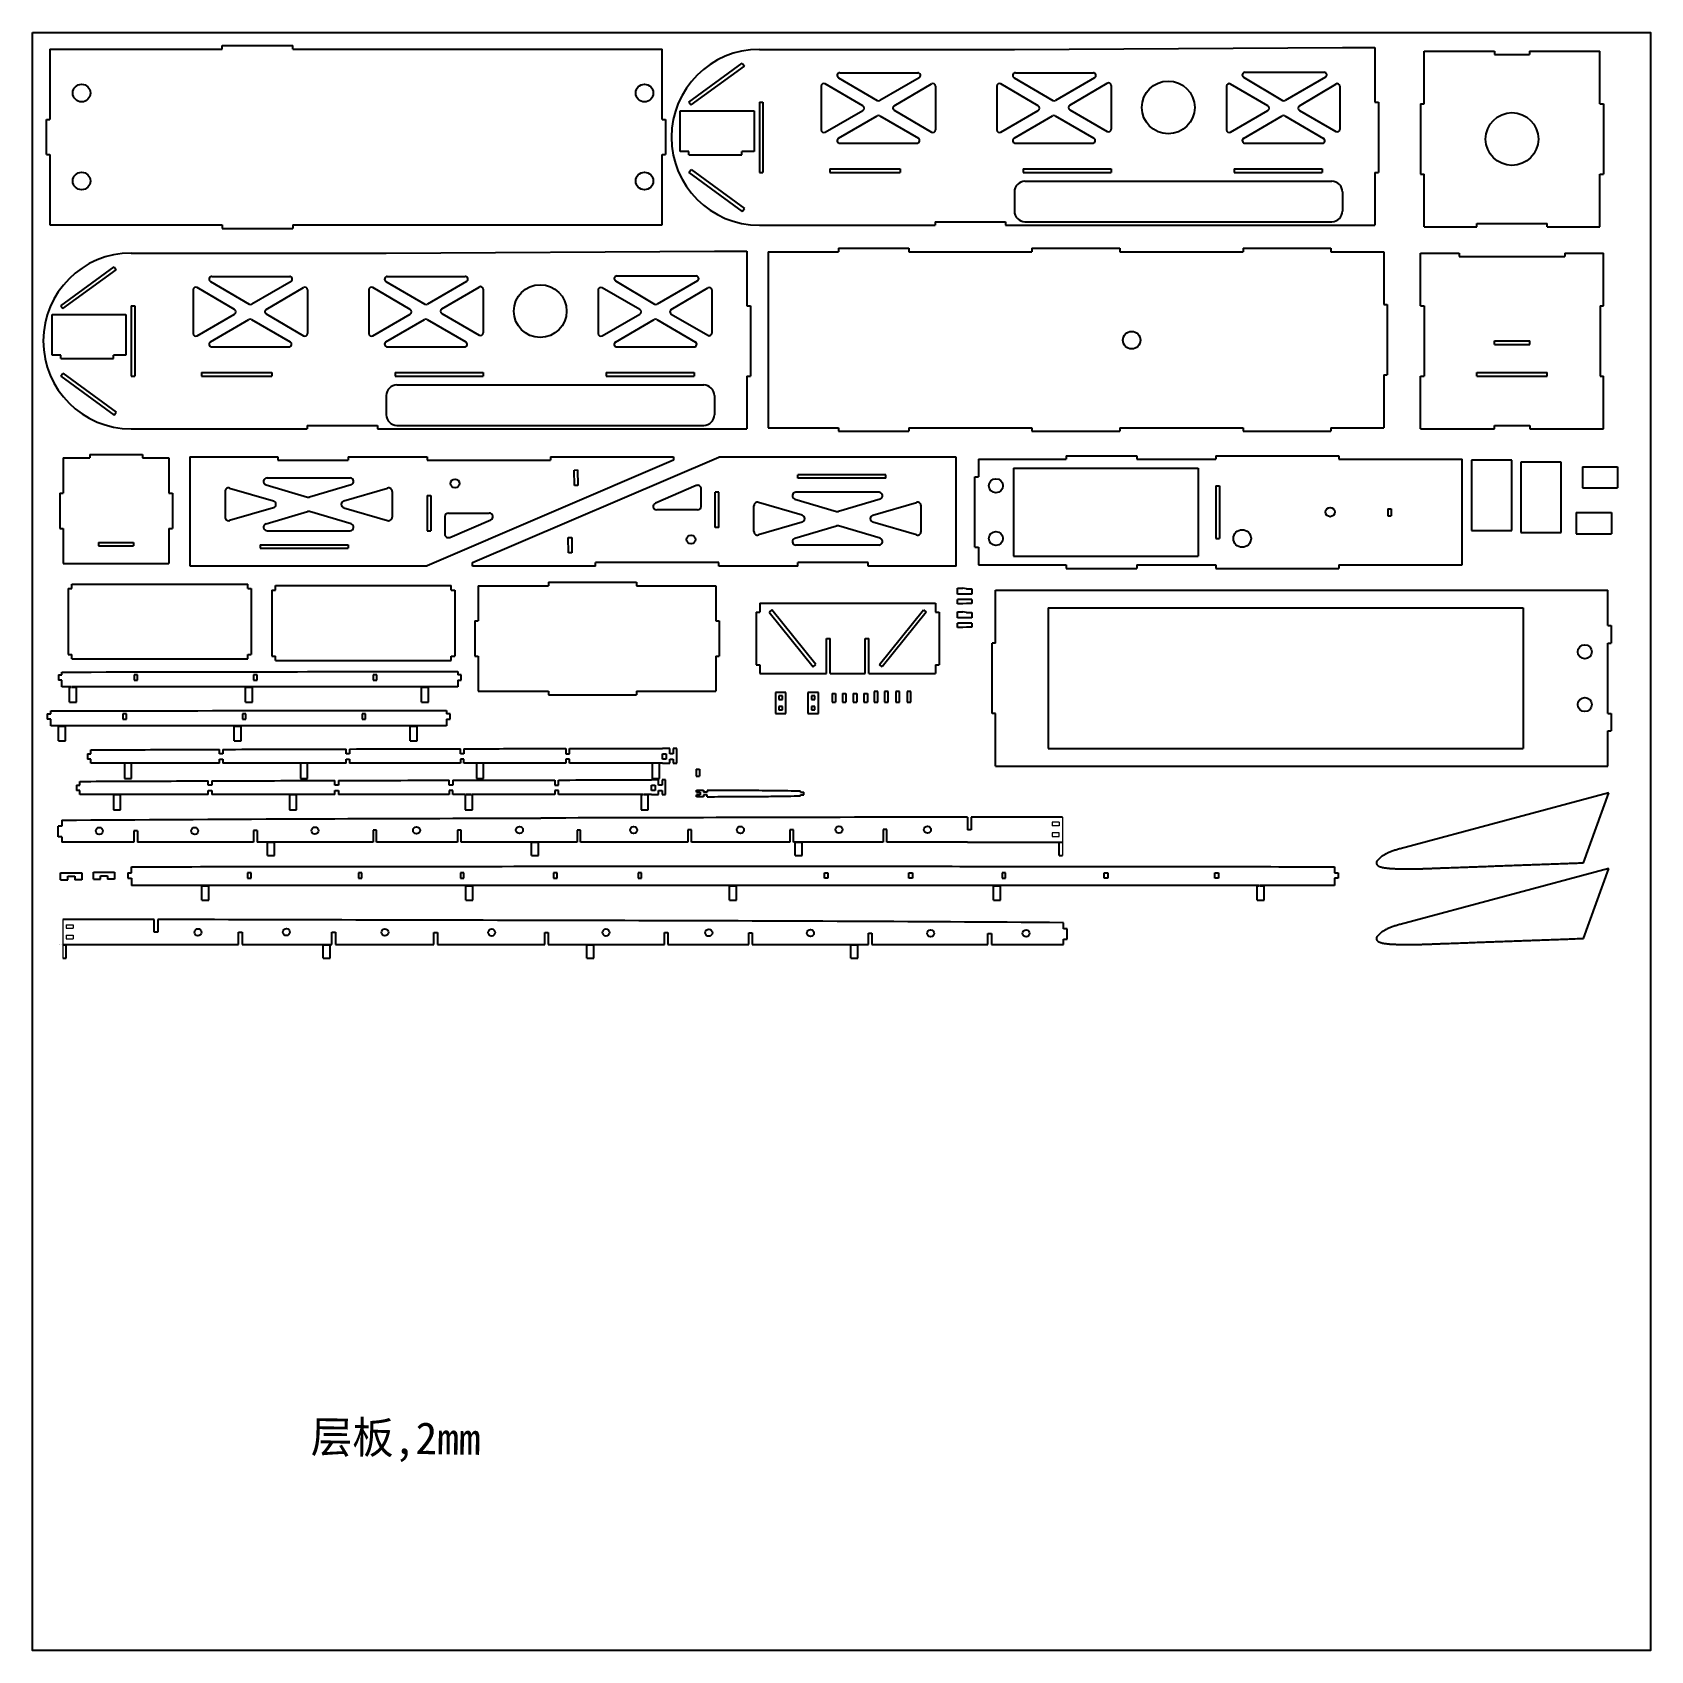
# Model space of a CAD drawing. Header units: millimetres. Extents: x -19 to 901, y -788 to 132.
import ezdxf

# ---------------------------------------------------------------- set-up
doc = ezdxf.new("R2010")
doc.units = ezdxf.units.MM
doc.layers.add('SLD-0', color=7, linetype='Continuous')

msp = doc.modelspace()

# ---------------------------------------------------------------- texts
msp.add_text('层板,2mm', height=18.122, rotation=359.22611).set_placement((138.74, -675.9))

# ---------------------------------------------------------------- blocks, each defined once
blk = doc.blocks.new('块2')
at = {"layer": 'SLD-0'}
for p, q in [((31.32, 45.17), (31.32, 49.17)), ((31.32, 49.17), (43.32, 49.17)), ((35.32, 45.17), (35.32, 47.17)), ((35.32, 47.17), (39.32, 47.17)), ((39.32, 47.17), (39.32, 45.17)), ((43.32, 49.17), (43.32, 45.17)), ((31.32, 45.17), (35.32, 45.17)), ((43.32, 45.17), (39.32, 45.17))]:
    blk.add_line(p, q, dxfattribs=at)
blk = doc.blocks.new('main_wing_第二横梁左')
at = {"color": 7, "linetype": 'Continuous', "lineweight": 25}
for p, q in [((2, 20.13), (2, 16.71)), ((517, 21.96), (517, 14.72)), ((571, 21.96), (519, 21.96)), ((519, 21.96), (519, 14.72)), ((2, 16.71), (0, 16.71)), ((0, 10.71), (0, 16.71)), ((2, 10.71), (0, 10.71)), ((2, 10.71), (2, 7.71)), ((43, 14.07), (43, 7.7)), ((45, 14.07), (43, 14.07)), ((45, 14.07), (45, 7.7)), ((111, 14.25), (111, 7.7)), ((113, 14.25), (111, 14.25)), ((113, 14.25), (113, 7.7)), ((179, 14.39), (179, 7.7)), ((181, 14.39), (179, 14.39)), ((181, 7.7), (181, 14.39)), ((227, 14.47), (227, 7.71)), ((229, 14.47), (227, 14.47)), ((229, 7.71), (229, 14.47)), ((295, 14.56), (295, 7.72)), ((297, 14.56), (295, 14.56)), ((297, 7.72), (297, 14.56)), ((358, 14.64), (358, 7.73)), ((360, 14.64), (358, 14.64)), ((360, 7.73), (360, 14.64)), ((416, 14.71), (416, 7.73)), ((418, 14.71), (416, 14.71)), ((418, 7.73), (418, 14.71)), ((469, 14.77), (469, 7.72)), ((471, 14.77), (469, 14.77)), ((471, 7.72), (471, 14.77)), ((519, 14.72), (517, 14.72)), ((119, 0), (119, 7.7)), ((119, 0), (123, 0)), ((119.2, 7.7), (119.2, 7.62)), ((119.2, 7.62), (120.2, 7.62)), ((120.2, 7.62), (120.2, 7.7)), ((120.4, 7.7), (120.4, 7.62)), ((120.4, 7.62), (121.4, 7.62)), ((121.4, 7.62), (121.4, 7.7)), ((121.6, 7.7), (121.6, 7.62)), ((121.6, 7.62), (122.6, 7.62)), ((122.6, 7.62), (122.6, 7.7)), ((122.8, 7.7), (122.8, 7.62)), ((122.8, 7.62), (123, 7.62)), ((123, 0), (123, 7.62)), ((269, 0), (269, 7.72)), ((269, 0), (273, 0)), ((269.2, 7.72), (269.2, 7.62)), ((269.2, 7.62), (270.2, 7.62)), ((270.2, 7.62), (270.2, 7.72)), ((270.4, 7.72), (270.4, 7.62)), ((270.4, 7.62), (271.4, 7.62)), ((271.4, 7.62), (271.4, 7.72)), ((271.6, 7.72), (271.6, 7.62)), ((271.6, 7.62), (272.6, 7.62)), ((272.6, 7.62), (272.6, 7.72)), ((272.8, 7.72), (272.8, 7.62)), ((272.8, 7.62), (273, 7.62)), ((273, 0), (273, 7.62)), ((419, 0), (419, 7.73)), ((419.2, 7.73), (419.2, 7.62)), ((419.2, 7.62), (420.2, 7.62)), ((420.2, 7.62), (420.2, 7.73)), ((420.4, 7.73), (420.4, 7.62)), ((420.4, 7.62), (421.4, 7.62)), ((421.4, 7.62), (421.4, 7.73)), ((421.6, 7.73), (421.6, 7.62)), ((421.6, 7.62), (422.6, 7.62)), ((422.6, 7.62), (422.6, 7.73)), ((422.8, 7.73), (422.8, 7.62)), ((422.8, 7.62), (423, 7.62)), ((423, 0), (423, 7.62)), ((517, 7.72), (569, 7.72)), ((569, 0), (569, 7.72)), ((569, 0), (571, 0)), ((569.2, 7.72), (569.2, 7.62)), ((569.2, 7.72), (570.2, 7.72)), ((569.2, 7.62), (570.2, 7.62)), ((570.2, 7.62), (570.2, 7.72)), ((570.4, 7.72), (570.4, 7.62)), ((570.4, 7.72), (571, 7.72)), ((570.4, 7.62), (571, 7.62)), ((419, 0), (423, 0))]:
    blk.add_line(p, q, dxfattribs=at)
at = {"color": 7, "linetype": 'Continuous', "lineweight": 18}
for p, q in [((569, 18.96), (565, 18.96)), ((565, 18.96), (565, 16.96)), ((569, 18.96), (569, 16.96)), ((571, 21.96), (571, 0)), ((569, 16.96), (565, 16.96)), ((569, 12.89), (565, 12.89)), ((565, 12.89), (565, 10.89)), ((565, 10.89), (569, 10.89)), ((569, 10.89), (569, 12.89))]:
    blk.add_line(p, q, dxfattribs=at)
at = {"color": 7, "linetype": 'Continuous', "lineweight": 25}
for centre in [(23.36, 14.07), (77.6, 14.07), (145.93, 14.25), (203.71, 14.39), (262.2, 14.56), (327.13, 14.56), (387.83, 14.64), (443.86, 14.77), (494.15, 14.72)]:
    blk.add_circle(centre, 2, dxfattribs=at)
for points, knots in [([(2, 20.13), (46.28, 20.48), (90.56, 20.72), (134.84, 20.91), (174.65, 21.08), (214.46, 21.2), (254.26, 21.3)], [0.0020001, 0.0020001, 0.0020001, 0.0020001, 0.1348402, 0.1348402, 0.1348402, 0.2542678, 0.2542678, 0.2542678, 0.2542678]), ([(517, 21.96), (474.08, 21.82), (393.18, 21.62), (312.27, 21.45), (274.28, 21.35)], [0, 0, 0, 0, 0.25, 0.4713061, 0.4713061, 0.4713061, 0.4713061])]:
    blk.add_open_spline(points, degree=3, knots=knots, dxfattribs=at)
for points in [[(254.26, 21.3), (260.94, 21.32), (267.61, 21.34), (274.28, 21.35)], [(43, 7.7), (29.33, 7.71), (15.67, 7.71), (2, 7.71)], [(111, 7.7), (89, 7.7), (67, 7.7), (45, 7.7)], [(119, 7.7), (117, 7.7), (115, 7.7), (113, 7.7)], [(120.2, 7.7), (119.87, 7.7), (119.53, 7.7), (119.2, 7.7)], [(121.4, 7.7), (121.07, 7.7), (120.73, 7.7), (120.4, 7.7)], [(122.6, 7.7), (122.27, 7.7), (121.93, 7.7), (121.6, 7.7)], [(179, 7.7), (160.27, 7.7), (141.53, 7.7), (122.8, 7.7)], [(227, 7.71), (211.67, 7.71), (196.33, 7.71), (181, 7.7)], [(269, 7.72), (255.67, 7.71), (242.33, 7.71), (229, 7.71)], [(270.2, 7.72), (269.87, 7.72), (269.53, 7.72), (269.2, 7.72)], [(271.4, 7.72), (271.07, 7.72), (270.73, 7.72), (270.4, 7.72)], [(272.6, 7.72), (272.27, 7.72), (271.93, 7.72), (271.6, 7.72)], [(295, 7.72), (287.6, 7.72), (280.2, 7.72), (272.8, 7.72)], [(358, 7.73), (337.67, 7.73), (317.33, 7.72), (297, 7.72)], [(416, 7.73), (397.33, 7.73), (378.67, 7.73), (360, 7.73)], [(419, 7.73), (418.67, 7.73), (418.33, 7.73), (418, 7.73)], [(420.2, 7.73), (419.87, 7.73), (419.53, 7.73), (419.2, 7.73)], [(421.4, 7.73), (421.07, 7.73), (420.73, 7.73), (420.4, 7.73)], [(422.6, 7.73), (422.27, 7.73), (421.93, 7.73), (421.6, 7.73)], [(469, 7.72), (453.6, 7.73), (438.2, 7.73), (422.8, 7.73)], [(517, 7.72), (501.67, 7.72), (486.33, 7.72), (471, 7.72)]]:
    blk.add_open_spline(points, degree=3, dxfattribs=at)
blk = doc.blocks.new('襟翼前龙骨挡板')
at = {"color": 7, "linetype": 'Continuous', "lineweight": 25}
for p, q in [((2, 15.5), (2, 18.92)), ((292, 19.28), (396, 19.28)), ((686, 18.92), (686, 15.5)), ((0, 15.5), (2, 15.5)), ((0, 15.5), (0, 12.5)), ((0, 12.5), (2, 12.5)), ((2, 12.5), (2, 8.3)), ((70, 15.5), (68, 15.5)), ((68, 15.5), (68, 12.5)), ((68, 12.5), (70, 12.5)), ((70, 12.5), (70, 15.5)), ((133, 15.5), (131, 15.5)), ((131, 15.5), (131, 12.5)), ((131, 12.5), (133, 12.5)), ((133, 12.5), (133, 15.5)), ((191, 15.5), (189, 15.5)), ((189, 15.5), (189, 12.5)), ((189, 12.5), (191, 12.5)), ((191, 12.5), (191, 15.5)), ((244, 15.5), (242, 15.5)), ((242, 15.5), (242, 12.5)), ((242, 12.5), (244, 12.5)), ((244, 12.5), (244, 15.5)), ((292, 15.5), (290, 15.5)), ((290, 15.5), (290, 12.5)), ((290, 12.5), (292, 12.5)), ((292, 12.5), (292, 15.5)), ((396, 15.5), (398, 15.5)), ((396, 12.5), (396, 15.5)), ((398, 12.5), (396, 12.5)), ((398, 15.5), (398, 12.5)), ((444, 12.5), (444, 15.5)), ((444, 15.5), (446, 15.5)), ((446, 12.5), (444, 12.5)), ((446, 15.5), (446, 12.5)), ((499, 15.5), (497, 15.5)), ((497, 15.5), (497, 12.5)), ((497, 12.5), (499, 12.5)), ((499, 12.5), (499, 15.5)), ((555, 12.5), (555, 15.5)), ((555, 15.5), (557, 15.5)), ((557, 12.5), (555, 12.5)), ((557, 15.5), (557, 12.5)), ((618, 12.5), (618, 15.5)), ((618, 15.5), (620, 15.5)), ((620, 12.5), (618, 12.5)), ((620, 15.5), (620, 12.5)), ((686, 15.5), (688, 15.5)), ((686, 12.5), (686, 8.3)), ((688, 12.5), (686, 12.5)), ((688, 15.5), (688, 12.5)), ((42.02, 0), (42.02, 8.3)), ((42.02, 0), (46.02, 0)), ((42.22, 8.3), (42.22, 8.1)), ((42.22, 8.1), (43.22, 8.1)), ((43.22, 8.1), (43.22, 8.3)), ((43.42, 8.3), (43.42, 8.1)), ((43.42, 8.1), (44.42, 8.1)), ((44.42, 8.1), (44.42, 8.3)), ((44.62, 8.3), (44.62, 8.1)), ((44.62, 8.1), (45.62, 8.1)), ((45.62, 8.1), (45.62, 8.3)), ((45.82, 8.3), (45.82, 8.1)), ((45.82, 8.1), (46.02, 8.1)), ((46.02, 0), (46.02, 8.1)), ((192.02, 0), (192.02, 8.31)), ((192.02, 0), (196.02, 0)), ((192.22, 8.31), (192.22, 8.1)), ((192.22, 8.1), (193.22, 8.1)), ((193.22, 8.1), (193.22, 8.31)), ((193.42, 8.31), (193.42, 8.1)), ((193.42, 8.1), (194.42, 8.1)), ((194.42, 8.1), (194.42, 8.31)), ((194.62, 8.31), (194.62, 8.1)), ((194.62, 8.1), (195.62, 8.1)), ((195.62, 8.1), (195.62, 8.31)), ((195.82, 8.31), (195.82, 8.1)), ((195.82, 8.1), (196.02, 8.1)), ((196.02, 0), (196.02, 8.1)), ((342.02, 8.3), (292, 8.3)), ((342.02, 0), (342.02, 8.3)), ((342.02, 0), (346.02, 0)), ((342.22, 8.3), (342.22, 8.1)), ((343.22, 8.3), (342.22, 8.3)), ((342.22, 8.1), (343.22, 8.1)), ((343.22, 8.1), (343.22, 8.3)), ((343.42, 8.3), (343.42, 8.1)), ((344.42, 8.3), (343.42, 8.3)), ((343.42, 8.1), (344.42, 8.1)), ((344.42, 8.1), (344.42, 8.3)), ((344.62, 8.3), (344.62, 8.1)), ((345.62, 8.3), (344.62, 8.3)), ((344.62, 8.1), (345.62, 8.1)), ((345.62, 8.1), (345.62, 8.3)), ((345.82, 8.3), (345.82, 8.1)), ((396, 8.3), (345.82, 8.3)), ((345.82, 8.1), (346.02, 8.1)), ((346.02, 0), (346.02, 8.1)), ((492.02, 0), (492.02, 8.31)), ((492.02, 0), (496.02, 0)), ((492.22, 8.31), (492.22, 8.1)), ((492.22, 8.1), (493.22, 8.1)), ((493.22, 8.1), (493.22, 8.31)), ((493.42, 8.31), (493.42, 8.1)), ((493.42, 8.1), (494.42, 8.1)), ((494.42, 8.1), (494.42, 8.31)), ((494.62, 8.31), (494.62, 8.1)), ((494.62, 8.1), (495.62, 8.1)), ((495.62, 8.1), (495.62, 8.31)), ((495.82, 8.31), (495.82, 8.1)), ((495.82, 8.1), (496.02, 8.1)), ((496.02, 0), (496.02, 8.1)), ((642.02, 0), (642.02, 8.3)), ((642.02, 0), (646.02, 0)), ((642.22, 8.3), (642.22, 8.1)), ((642.22, 8.1), (643.22, 8.1)), ((643.22, 8.1), (643.22, 8.3)), ((643.42, 8.3), (643.42, 8.1)), ((643.42, 8.1), (644.42, 8.1)), ((644.42, 8.1), (644.42, 8.3)), ((644.62, 8.3), (644.62, 8.1)), ((644.62, 8.1), (645.62, 8.1)), ((645.62, 8.1), (645.62, 8.3)), ((645.82, 8.3), (645.82, 8.1)), ((645.82, 8.1), (646.02, 8.1)), ((646.02, 0), (646.02, 8.1))]:
    blk.add_line(p, q, dxfattribs=at)
for points, knots in [([(2, 18.92), (28.18, 18.95), (54.35, 18.97), (151.02, 19.06), (221.51, 19.13), (292, 19.28)], [0.002, 0.002, 0.002, 0.002, 0.0805321, 0.0805321, 0.2920002, 0.2920002, 0.2920002, 0.2920002]), ([(192.02, 8.31), (160.52, 8.31), (111.78, 8.31), (63.05, 8.31), (45.82, 8.3)], [0.0999806, 0.0999806, 0.0999806, 0.0999806, 0.1944848, 0.2461806, 0.2461806, 0.2461806, 0.2461806]), ([(492.02, 8.31), (484.18, 8.31), (452.17, 8.31), (420.17, 8.31), (396, 8.3)], [0.4923613, 0.4923613, 0.4923613, 0.4923613, 0.5520607, 0.736081, 0.736081, 0.736081, 0.736081]), ([(642.02, 8.3), (632.51, 8.3), (598.84, 8.31), (550.11, 8.31), (510.88, 8.31), (495.82, 8.31)], [0.111635, 0.111635, 0.111635, 0.111635, 0.1840202, 0.3680405, 0.4827162, 0.4827162, 0.4827162, 0.4827162])]:
    blk.add_open_spline(points, degree=3, knots=knots, dxfattribs=at)
for points in [[(396, 19.28), (420.17, 19.23), (468.5, 19.14), (541, 19.06), (613.5, 18.99), (661.83, 18.95), (686, 18.92)], [(42.02, 8.3), (28.68, 8.3), (15.34, 8.3), (2, 8.3)], [(43.22, 8.3), (42.89, 8.3), (42.55, 8.3), (42.22, 8.3)], [(44.42, 8.3), (44.09, 8.3), (43.75, 8.3), (43.42, 8.3)], [(45.62, 8.3), (45.29, 8.3), (44.95, 8.3), (44.62, 8.3)], [(193.22, 8.31), (192.89, 8.31), (192.55, 8.31), (192.22, 8.31)], [(194.42, 8.31), (194.09, 8.31), (193.75, 8.31), (193.42, 8.31)], [(195.62, 8.31), (195.29, 8.31), (194.95, 8.31), (194.62, 8.31)], [(292, 8.3), (259.94, 8.31), (227.88, 8.31), (195.82, 8.31)], [(493.22, 8.31), (492.89, 8.31), (492.55, 8.31), (492.22, 8.31)], [(494.42, 8.31), (494.09, 8.31), (493.75, 8.31), (493.42, 8.31)], [(495.62, 8.31), (495.29, 8.31), (494.95, 8.31), (494.62, 8.31)], [(643.22, 8.3), (642.89, 8.3), (642.55, 8.3), (642.22, 8.3)], [(644.42, 8.3), (644.09, 8.3), (643.75, 8.3), (643.42, 8.3)], [(645.62, 8.3), (645.29, 8.3), (644.95, 8.3), (644.62, 8.3)], [(686, 8.3), (672.61, 8.3), (659.21, 8.3), (645.82, 8.3)]]:
    blk.add_open_spline(points, degree=3, dxfattribs=at)
blk = doc.blocks.new('tail_卡扣')
at = {"color": 7, "linetype": 'Continuous', "lineweight": 25}
for p, q in [((0, 5.36), (0, 8.78)), ((0, 8.78), (3, 8.78)), ((8, 5.36), (0, 5.36)), ((8, 2.36), (0, 2.36)), ((0, 0), (0, 2.36)), ((3, 0), (0, 0)), ((5, 8.46), (3, 8.78)), ((5, 0.07), (3, 0)), ((5, 8.46), (8, 8.46)), ((8, 0.07), (5, 0.07)), ((8, 8.46), (8, 5.36)), ((8, 2.36), (8, 0.07))]:
    blk.add_line(p, q, dxfattribs=at)
blk = doc.blocks.new('插座板')
at = {"color": 7, "linetype": 'Continuous', "lineweight": 25}
for p, q in [((0, 12), (0, 0)), ((6, 12), (0, 12)), ((4, 10), (2, 10)), ((2, 10), (2, 8)), ((4, 8), (4, 10)), ((6, 0), (6, 12)), ((0, 0), (6, 0)), ((2, 8), (4, 8)), ((4, 4), (2, 4)), ((2, 4), (2, 2)), ((2, 2), (4, 2)), ((4, 2), (4, 4))]:
    blk.add_line(p, q, dxfattribs=at)
blk = doc.blocks.new('6mm插座')
at = {"color": 7, "linetype": 'Continuous', "lineweight": 25}
for p, q in [((0, 6), (0, 0)), ((2, 6), (0, 6)), ((0, 0), (2, 0)), ((2, 0), (2, 6))]:
    blk.add_line(p, q, dxfattribs=at)
blk = doc.blocks.new('5mm插座')
at = {"color": 7, "linetype": 'Continuous', "lineweight": 25}
for p, q in [((0, 5), (0, 0)), ((0, 5), (2, 5)), ((0, 0), (2, 0)), ((2, 5), (2, 0))]:
    blk.add_line(p, q, dxfattribs=at)
blk = doc.blocks.new('副翼前挡板')
at = {"color": 7, "linetype": 'Continuous', "lineweight": 25}
for p, q in [((0, 15.41), (2, 15.41)), ((0, 15.41), (0, 12.41)), ((2, 12.41), (0, 12.41)), ((2, 15.41), (2, 17.06)), ((2, 8.63), (2, 12.41)), ((45, 15.41), (43, 15.41)), ((43, 15.41), (43, 12.41)), ((43, 12.41), (45, 12.41)), ((45, 12.41), (45, 15.41)), ((111, 15.41), (111, 12.41)), ((113, 15.41), (111, 15.41)), ((111, 12.41), (113, 12.41)), ((113, 12.41), (113, 15.41)), ((181, 15.41), (179, 15.41)), ((179, 15.41), (179, 12.41)), ((179, 12.41), (181, 12.41)), ((181, 12.41), (181, 15.41)), ((227, 17.37), (227, 15.41)), ((229, 15.41), (227, 15.41)), ((227, 12.41), (227, 8.63)), ((227, 12.41), (229, 12.41)), ((229, 12.41), (229, 15.41)), ((6.35, 0), (6.35, 8.63)), ((6.35, 0), (10.35, 0)), ((6.55, 8.63), (6.55, 8.42)), ((6.55, 8.42), (7.55, 8.42)), ((7.55, 8.42), (7.55, 8.63)), ((7.75, 8.63), (7.75, 8.42)), ((7.75, 8.42), (8.75, 8.42)), ((8.75, 8.42), (8.75, 8.63)), ((8.95, 8.63), (8.95, 8.42)), ((8.95, 8.42), (9.95, 8.42)), ((9.95, 8.42), (9.95, 8.63)), ((10.15, 8.63), (10.15, 8.42)), ((10.15, 8.42), (10.35, 8.42)), ((10.35, 0), (10.35, 8.42)), ((106.35, 0), (106.35, 8.62)), ((106.35, 0), (110.35, 0)), ((106.55, 8.62), (106.55, 8.42)), ((106.55, 8.42), (107.55, 8.42)), ((107.55, 8.42), (107.55, 8.62)), ((107.75, 8.62), (107.75, 8.42)), ((107.75, 8.42), (108.75, 8.42)), ((108.75, 8.42), (108.75, 8.62)), ((108.95, 8.62), (108.95, 8.42)), ((108.95, 8.42), (109.95, 8.42)), ((109.95, 8.42), (109.95, 8.62)), ((110.15, 8.62), (110.15, 8.42)), ((110.15, 8.42), (110.35, 8.42)), ((110.35, 0), (110.35, 8.42)), ((206.35, 0), (206.35, 8.63)), ((206.35, 0), (210.35, 0)), ((206.55, 8.63), (206.55, 8.42)), ((206.55, 8.42), (207.55, 8.42)), ((207.55, 8.42), (207.55, 8.63)), ((207.75, 8.63), (207.75, 8.42)), ((207.75, 8.42), (208.75, 8.42)), ((208.75, 8.42), (208.75, 8.63)), ((208.95, 8.63), (208.95, 8.42)), ((208.95, 8.42), (209.95, 8.42)), ((209.95, 8.42), (209.95, 8.63)), ((210.15, 8.63), (210.15, 8.42)), ((210.15, 8.42), (210.35, 8.42)), ((210.35, 0), (210.35, 8.42))]:
    blk.add_line(p, q, dxfattribs=at)
for points, knots in [([(2, 17.06), (46.62, 17.19), (91.23, 17.26), (135.85, 17.3), (166.23, 17.33), (196.62, 17.35), (227, 17.37)], [0.002, 0.002, 0.002, 0.002, 0.1358483, 0.1358483, 0.1358483, 0.2270002, 0.2270002, 0.2270002, 0.2270002]), ([(106.35, 8.62), (89.7, 8.62), (57.63, 8.62), (25.56, 8.62), (10.15, 8.63)], [0.41265214, 0.41265214, 0.41265214, 0.41265214, 0.46260475, 0.50885214, 0.50885214, 0.50885214, 0.50885214]), ([(206.35, 8.63), (188.83, 8.62), (156.76, 8.62), (124.69, 8.62), (110.15, 8.62)], [0.31265214, 0.31265214, 0.31265214, 0.31265214, 0.36521428, 0.40885214, 0.40885214, 0.40885214, 0.40885214])]:
    blk.add_open_spline(points, degree=3, knots=knots, dxfattribs=at)
for points in [[(6.35, 8.63), (4.9, 8.63), (3.45, 8.63), (2, 8.63)], [(7.55, 8.63), (7.21, 8.63), (6.88, 8.63), (6.55, 8.63)], [(8.75, 8.63), (8.41, 8.63), (8.08, 8.63), (7.75, 8.63)], [(9.95, 8.63), (9.61, 8.63), (9.28, 8.63), (8.95, 8.63)], [(107.55, 8.62), (107.21, 8.62), (106.88, 8.62), (106.55, 8.62)], [(108.75, 8.62), (108.41, 8.62), (108.08, 8.62), (107.75, 8.62)], [(109.95, 8.62), (109.61, 8.62), (109.28, 8.62), (108.95, 8.62)], [(207.55, 8.63), (207.21, 8.63), (206.88, 8.63), (206.55, 8.63)], [(208.75, 8.63), (208.41, 8.63), (208.08, 8.63), (207.75, 8.63)], [(209.95, 8.63), (209.61, 8.63), (209.28, 8.63), (208.95, 8.63)], [(227, 8.63), (221.38, 8.63), (215.77, 8.63), (210.15, 8.63)]]:
    blk.add_open_spline(points, degree=3, dxfattribs=at)
blk = doc.blocks.new('升降舵前挡板')
at = {"color": 7, "linetype": 'Continuous', "lineweight": 25}
for p, q in [((0, 13.95), (2, 13.95)), ((0, 13.95), (0, 10.95)), ((2, 10.95), (0, 10.95)), ((2, 13.95), (2, 16.19)), ((2, 8.66), (2, 10.95)), ((75, 13.95), (75, 16.47)), ((77, 13.95), (75, 13.95)), ((75, 8.66), (75, 10.95)), ((75, 10.95), (77, 10.95)), ((77, 16.48), (77, 13.95)), ((77, 10.95), (77, 8.66)), ((147, 13.95), (147, 16.69)), ((149, 13.95), (147, 13.95)), ((147, 8.66), (147, 10.95)), ((147, 10.95), (149, 10.95)), ((149, 16.7), (149, 13.95)), ((149, 10.95), (149, 8.66)), ((212, 13.95), (212, 16.84)), ((214, 13.95), (212, 13.95)), ((212, 10.95), (212, 8.66)), ((214, 10.95), (212, 10.95)), ((214, 16.85), (214, 13.95)), ((214, 8.66), (214, 10.95)), ((272, 16.96), (272, 13.95)), ((272, 13.95), (274, 13.95)), ((272, 10.95), (272, 8.66)), ((274, 10.95), (272, 10.95)), ((274, 13.95), (274, 16.96)), ((274, 8.66), (274, 10.95)), ((331, 17.05), (327, 17.05)), ((327, 13.95), (329, 13.95)), ((327, 10.95), (327, 13.95)), ((329, 10.95), (327, 10.95)), ((329, 13.95), (329, 10.95)), ((331, 13.95), (331, 17.05)), ((333, 13.95), (331, 13.95)), ((331, 8.66), (331, 10.95)), ((331, 10.95), (333, 10.95)), ((335, 17.05), (333, 17.05)), ((333, 17.05), (333, 13.95)), ((333, 10.95), (333, 8.66)), ((335, 8.66), (335, 17.05)), ((21.12, 8.66), (21.12, 0)), ((21.12, 0), (25.12, 0)), ((21.32, 8.56), (21.32, 8.66)), ((22.32, 8.56), (21.32, 8.56)), ((22.32, 8.66), (22.32, 8.56)), ((22.52, 8.56), (22.52, 8.66)), ((23.52, 8.56), (22.52, 8.56)), ((23.52, 8.66), (23.52, 8.56)), ((23.72, 8.56), (23.72, 8.66)), ((24.72, 8.56), (23.72, 8.56)), ((24.72, 8.66), (24.72, 8.56)), ((24.92, 8.56), (24.92, 8.66)), ((25.12, 8.56), (24.92, 8.56)), ((25.12, 0), (25.12, 8.56)), ((121.12, 8.66), (121.12, 0)), ((121.12, 0), (125.12, 0)), ((121.32, 8.56), (121.32, 8.66)), ((122.32, 8.56), (121.32, 8.56)), ((122.32, 8.66), (122.32, 8.56)), ((122.52, 8.56), (122.52, 8.66)), ((123.52, 8.56), (122.52, 8.56)), ((123.52, 8.66), (123.52, 8.56)), ((123.72, 8.56), (123.72, 8.66)), ((124.72, 8.56), (123.72, 8.56)), ((124.72, 8.66), (124.72, 8.56)), ((124.92, 8.56), (124.92, 8.66)), ((125.12, 8.56), (124.92, 8.56)), ((125.12, 0), (125.12, 8.56)), ((221.12, 8.66), (221.12, 0)), ((221.12, 0), (225.12, 0)), ((221.32, 8.56), (221.32, 8.66)), ((222.32, 8.56), (221.32, 8.56)), ((222.32, 8.66), (222.32, 8.56)), ((222.52, 8.56), (222.52, 8.66)), ((223.52, 8.56), (222.52, 8.56)), ((223.52, 8.66), (223.52, 8.56)), ((223.72, 8.56), (223.72, 8.66)), ((224.72, 8.56), (223.72, 8.56)), ((224.72, 8.66), (224.72, 8.56)), ((224.92, 8.56), (224.92, 8.66)), ((225.12, 8.56), (224.92, 8.56)), ((225.12, 0), (225.12, 8.56)), ((321.12, 8.66), (321.12, 0)), ((321.12, 0), (325.12, 0)), ((321.32, 8.56), (321.32, 8.66)), ((322.32, 8.56), (321.32, 8.56)), ((322.32, 8.66), (322.32, 8.56)), ((322.52, 8.56), (322.52, 8.66)), ((323.52, 8.56), (322.52, 8.56)), ((323.52, 8.66), (323.52, 8.56)), ((323.72, 8.56), (323.72, 8.66)), ((324.72, 8.56), (323.72, 8.56)), ((324.72, 8.66), (324.72, 8.56)), ((324.92, 8.56), (324.92, 8.66)), ((325.12, 8.56), (324.92, 8.56)), ((325.12, 0), (325.12, 8.56)), ((327, 8.66), (331, 8.66)), ((333, 8.66), (335, 8.66))]:
    blk.add_line(p, q, dxfattribs=at)
for points, knots in [([(2, 16.19), (10.26, 16.22), (18.53, 16.26), (42.86, 16.36), (58.93, 16.42), (75, 16.47)], [0.00200002, 0.00200002, 0.00200002, 0.00200002, 0.02679485, 0.02679485, 0.07500061, 0.07500061, 0.07500061, 0.07500061]), ([(77, 16.48), (95.99, 16.55), (114.98, 16.6), (138.32, 16.67), (142.66, 16.68), (147, 16.69)], [0.07700062, 0.07700062, 0.07700062, 0.07700062, 0.13397432, 0.13397432, 0.14700094, 0.14700094, 0.14700094, 0.14700094]), ([(214, 16.85), (219.83, 16.86), (239.16, 16.9), (258.49, 16.94), (272, 16.96)], [0.21400114, 0.21400114, 0.21400114, 0.21400114, 0.2314763, 0.27200125, 0.27200125, 0.27200125, 0.27200125])]:
    blk.add_open_spline(points, degree=3, knots=knots, dxfattribs=at)
for points in [[(149, 16.7), (170, 16.75), (191, 16.8), (212, 16.84)], [(274, 16.96), (291.67, 17), (309.33, 17.03), (327, 17.05)], [(21.12, 8.66), (14.75, 8.66), (8.37, 8.66), (2, 8.66)], [(22.32, 8.66), (21.99, 8.66), (21.66, 8.66), (21.32, 8.66)], [(23.52, 8.66), (23.19, 8.66), (22.86, 8.66), (22.52, 8.66)], [(24.72, 8.66), (24.39, 8.66), (24.06, 8.66), (23.72, 8.66)], [(75, 8.66), (58.31, 8.66), (41.62, 8.66), (24.92, 8.66)], [(121.12, 8.66), (106.42, 8.66), (91.71, 8.66), (77, 8.66)], [(122.32, 8.66), (121.99, 8.66), (121.66, 8.66), (121.32, 8.66)], [(123.52, 8.66), (123.19, 8.66), (122.86, 8.66), (122.52, 8.66)], [(124.72, 8.66), (124.39, 8.66), (124.06, 8.66), (123.72, 8.66)], [(147, 8.66), (139.64, 8.66), (132.28, 8.66), (124.92, 8.66)], [(212, 8.66), (191, 8.66), (170, 8.66), (149, 8.66)], [(221.12, 8.66), (218.75, 8.66), (216.37, 8.66), (214, 8.66)], [(222.32, 8.66), (221.99, 8.66), (221.66, 8.66), (221.32, 8.66)], [(223.52, 8.66), (223.19, 8.66), (222.86, 8.66), (222.52, 8.66)], [(224.72, 8.66), (224.39, 8.66), (224.06, 8.66), (223.72, 8.66)], [(272, 8.66), (256.31, 8.66), (240.62, 8.66), (224.92, 8.66)], [(321.12, 8.66), (305.42, 8.66), (289.71, 8.66), (274, 8.66)], [(322.32, 8.66), (321.99, 8.66), (321.66, 8.66), (321.32, 8.66)], [(323.52, 8.66), (323.19, 8.66), (322.86, 8.66), (322.52, 8.66)], [(324.72, 8.66), (324.39, 8.66), (324.06, 8.66), (323.72, 8.66)], [(327, 8.66), (326.31, 8.66), (325.62, 8.66), (324.92, 8.66)]]:
    blk.add_open_spline(points, degree=3, dxfattribs=at)
blk = doc.blocks.new('fin_方向舵前挡板_高度为59')
at = {"color": 7, "linetype": 'Continuous', "lineweight": 25}
for p, q in [((0, 3.87), (4, 3.87)), ((0, 2.69), (0, 3.87)), ((0, 2.69), (2, 2.69)), ((2, 1.19), (0, 1.19)), ((0, 0), (0, 1.19)), ((4, 0), (0, 0)), ((2, 2.69), (2, 1.19)), ((4, 3.87), (4, 2.69)), ((6, 2.69), (4, 2.69)), ((4, 1.19), (4, 0)), ((6, 1.19), (4, 1.19)), ((6, 3.75), (6, 2.69)), ((6, 0.13), (6, 1.19)), ((58.97, 2.69), (58.97, 3.27)), ((58.97, 2.69), (61, 2.69)), ((58.97, 0.6), (58.97, 1.19)), ((58.97, 1.19), (61, 1.19)), ((61, 1.19), (61, 2.69))]:
    blk.add_line(p, q, dxfattribs=at)
for points, knots in [([(58.97, 3.27), (58.43, 3.28), (57.89, 3.3), (57.35, 3.31), (52.49, 3.4), (47.62, 3.46), (42.75, 3.51), (37.89, 3.56), (33.02, 3.6), (24.13, 3.66), (20.11, 3.68), (12.73, 3.72), (9.36, 3.73), (6, 3.75)], [0.00202636, 0.00202636, 0.00202636, 0.00202636, 0.00364974, 0.00364974, 0.00364974, 0.01824908, 0.01824908, 0.01824908, 0.03284814, 0.03284814, 0.04491396, 0.04491396, 0.05500364, 0.05500364, 0.05500364, 0.05500364]), ([(6, 0.13), (8.73, 0.14), (11.46, 0.15), (17.58, 0.18), (20.97, 0.2), (27.76, 0.24), (31.15, 0.26), (37.94, 0.31), (41.34, 0.34), (44.73, 0.38), (49.48, 0.43), (54.23, 0.5), (58.97, 0.6)], [0.00200002, 0.00200002, 0.00200002, 0.00200002, 0.01018323, 0.01018323, 0.02036646, 0.02036646, 0.0305497, 0.0305497, 0.04073295, 0.04073295, 0.04073295, 0.05497701, 0.05497701, 0.05497701, 0.05497701])]:
    blk.add_open_spline(points, degree=3, knots=knots, dxfattribs=at)
blk = doc.blocks.new('fin_卡扣_高度为59')
at = {"color": 7, "linetype": 'Continuous', "lineweight": 25}
for p, q in [((0, 4), (2, 4)), ((0, 4), (0, 0)), ((0, 0), (2, 0)), ((2, 4), (2, 0))]:
    blk.add_line(p, q, dxfattribs=at)
blk = doc.blocks.new('main_wing_平面版小翼_可以是木板')
at = {"color": 7, "linetype": 'Continuous', "lineweight": 25}
for p, q in [((132.15, 43.25), (13.51, 11.46)), ((117.68, 3.49), (132.15, 43.25)), ((117.17, 3.47), (117.68, 3.49))]:
    blk.add_line(p, q, dxfattribs=at)
blk.add_open_spline([(13.51, 11.46), (13.17, 11.37), (12.5, 11.19), (11.49, 10.89), (10.48, 10.57), (9.48, 10.23), (8.49, 9.87), (7.51, 9.49), (6.54, 9.09), (5.58, 8.65), (4.64, 8.16), (3.89, 7.72), (3.3, 7.33), (2.87, 7.02), (2.46, 6.69), (2.06, 6.35), (1.68, 5.99), (1.3, 5.62), (0.93, 5.24), (0.58, 4.85), (0.26, 4.43), (0.01, 3.97), (-0.13, 3.45), (-0.03, 2.92), (0.24, 2.46), (0.6, 2.07), (1.01, 1.74), (1.46, 1.47), (1.95, 1.26), (2.62, 1.06), (3.48, 0.88), (4.52, 0.68), (5.56, 0.51), (6.6, 0.39), (7.65, 0.3), (8.71, 0.24), (9.76, 0.18), (10.81, 0.13), (11.86, 0.09), (12.92, 0.06), (14.32, 0.02), (16.08, 0), (18.18, -0.01), (20.29, 0.01), (22.4, 0.04), (24.51, 0.09), (26.61, 0.15), (28.72, 0.22), (30.82, 0.3), (32.93, 0.38), (35.04, 0.46), (37.14, 0.54), (39.25, 0.61), (42.06, 0.72), (45.57, 0.84), (49.78, 1), (53.99, 1.15), (58.2, 1.31), (62.41, 1.46), (66.63, 1.62), (70.84, 1.77), (75.05, 1.93), (79.26, 2.08), (83.47, 2.24), (87.68, 2.39), (93.3, 2.6), (100.32, 2.85), (108.74, 3.16), (114.36, 3.37), (117.17, 3.47)], degree=3, knots=[0.475675, 0.475675, 0.475675, 0.475675, 0.4797559, 0.4838367, 0.4879175, 0.4919984, 0.4960792, 0.50016, 0.5042409, 0.5083217, 0.5124025, 0.5164834, 0.5185238, 0.5205642, 0.5226046, 0.524645, 0.5266854, 0.5287258, 0.5307663, 0.5328067, 0.5348471, 0.5368875, 0.5389279, 0.5409683, 0.5430088, 0.5450492, 0.5470896, 0.54913, 0.5511704, 0.5532108, 0.5572917, 0.5613725, 0.5654533, 0.5695342, 0.573615, 0.5776958, 0.5817767, 0.5858575, 0.5899383, 0.5940191, 0.5981, 0.6062616, 0.6144233, 0.622585, 0.6307466, 0.6389083, 0.6470699, 0.6552316, 0.6633933, 0.6715549, 0.6797166, 0.6878783, 0.6960399, 0.7042016, 0.7205249, 0.7368482, 0.7531716, 0.7694949, 0.7858182, 0.8021415, 0.8184649, 0.8347882, 0.8511115, 0.8674348, 0.8837581, 0.9000815, 0.9327281, 0.9653748, 0.9980214, 0.9980214, 0.9980214, 0.9980214], dxfattribs=at)

# ---------------------------------------------------------------- linework, layer by layer
at = {"color": 7, "linetype": 'Continuous', "lineweight": 25}
for p, q in [((-9.5, 122), (-9.5, 82)), ((-9.5, 122), (88.5, 122)), ((88.5, 122), (88.5, 124)), ((88.5, 124), (128.5, 124)), ((128.5, 122), (128.5, 124)), ((128.5, 122), (338.5, 122)), ((338.5, 82), (338.5, 122)), ((393.8, 121.84), (538.8, 121.84)), ((538.8, 121.84), (725.3, 122.84)), ((725.3, 122.84), (743.8, 122.84)), ((743.8, 122.84), (743.8, 91.84)), ((771.69, 90.87), (771.69, 120.87)), ((771.69, 120.87), (811.69, 120.87)), ((811.69, 120.87), (811.69, 118.87)), ((831.69, 120.87), (831.69, 118.87)), ((831.69, 120.87), (871.69, 120.87)), ((871.69, 90.87), (871.69, 120.87)), ((353.8, 91.84), (384.1, 113.93)), ((354.98, 90.23), (385.28, 112.32)), ((384.1, 113.93), (385.28, 112.32)), ((811.69, 118.87), (831.69, 118.87)), ((452.57, 89.74), (431.25, 102.19)), ((438.78, 105.71), (460.86, 92.83)), ((439.54, 108.5), (483.88, 108.5)), ((484.63, 105.7), (462.37, 92.82)), ((470.5, 89.8), (491.73, 102.19)), ((552.38, 89.74), (531.05, 102.19)), ((538.59, 105.71), (560.67, 92.83)), ((539.35, 108.5), (583.68, 108.5)), ((584.43, 105.7), (562.18, 92.82)), ((570.31, 90.14), (591.54, 102.53)), ((593.8, 101.23), (593.8, 76.45)), ((682.91, 89.69), (661.58, 102.13)), ((669.1, 106.06), (691.18, 92.78)), ((669.87, 108.84), (714.89, 108.84)), ((715.64, 106.04), (692.7, 92.77)), ((700.81, 89.74), (721.53, 102.12)), ((428.99, 100.89), (428.99, 76.1)), ((493.99, 100.89), (493.99, 76.11)), ((528.8, 100.89), (528.8, 76.1)), ((659.32, 100.84), (659.32, 76.05)), ((723.8, 100.84), (723.8, 76.36)), ((348.8, 86.84), (390.8, 86.84)), ((348.8, 63.84), (348.8, 86.84)), ((353.8, 91.84), (354.98, 90.23)), ((390.8, 86.84), (390.8, 63.84)), ((393.8, 91.84), (395.8, 91.84)), ((393.8, 91.84), (393.8, 51.84)), ((395.8, 91.84), (395.8, 51.84)), ((431.24, 74.81), (452.57, 87.15)), ((438.78, 71.3), (460.73, 84.1)), ((462.25, 84.1), (484.2, 71.3)), ((470.5, 87.21), (491.73, 74.82)), ((531.05, 74.81), (552.38, 87.15)), ((538.59, 71.3), (560.54, 84.1)), ((562.05, 84.1), (584.01, 71.3)), ((570.31, 87.55), (591.54, 75.16)), ((661.57, 74.75), (682.9, 87.1)), ((669.11, 71.24), (691.06, 84.05)), ((692.58, 84.05), (714.53, 71.24)), ((700.83, 87.15), (721.54, 75.07)), ((743.8, 91.84), (745.8, 91.84)), ((745.8, 91.84), (745.8, 51.84)), ((769.69, 90.87), (771.69, 90.87)), ((769.69, 90.87), (769.69, 50.87)), ((871.69, 90.87), (873.69, 90.87)), ((873.69, 90.87), (873.69, 50.87)), ((-11.5, 82), (-9.5, 82)), ((-11.5, 62), (-11.5, 82)), ((338.5, 82), (340.5, 82)), ((340.5, 82), (340.5, 62)), ((439.54, 68.5), (483.44, 68.5)), ((539.35, 68.5), (583.25, 68.5)), ((669.87, 68.45), (713.77, 68.45)), ((-11.5, 62), (-9.5, 62)), ((-9.5, 62), (-9.5, 22)), ((338.5, 62), (340.5, 62)), ((338.5, 22), (338.5, 62)), ((353.8, 63.84), (348.8, 63.84)), ((353.8, 61.84), (353.8, 63.84)), ((353.8, 61.84), (383.8, 61.84)), ((383.8, 61.84), (383.8, 63.84)), ((390.8, 63.84), (383.8, 63.84)), ((353.8, 51.84), (354.98, 53.46)), ((353.8, 51.84), (384.1, 29.75)), ((354.98, 53.46), (385.28, 31.37)), ((393.8, 51.84), (395.8, 51.84)), ((433.8, 53.84), (473.8, 53.84)), ((433.8, 53.84), (433.8, 51.84)), ((433.8, 51.84), (473.8, 51.84)), ((473.8, 53.84), (473.8, 51.84)), ((543.8, 53.84), (593.8, 53.84)), ((543.8, 53.84), (543.8, 51.84)), ((543.8, 51.84), (593.8, 51.84)), ((544.8, 46.84), (719.3, 46.84)), ((593.8, 53.84), (593.8, 51.84)), ((663.8, 53.84), (713.8, 53.84)), ((663.8, 53.84), (663.8, 51.84)), ((663.8, 51.84), (713.8, 51.84)), ((713.8, 53.84), (713.8, 51.84)), ((743.8, 51.84), (743.8, 21.84)), ((743.8, 51.84), (745.8, 51.84)), ((769.69, 50.87), (771.69, 50.87)), ((771.69, 20.87), (771.69, 50.87)), ((871.69, 50.87), (873.69, 50.87)), ((871.69, 20.87), (871.69, 50.87)), ((538.8, 40.84), (538.8, 29.84)), ((725.3, 40.84), (725.3, 29.84)), ((384.1, 29.75), (385.28, 31.37)), ((-9.5, 22), (88.5, 22)), ((88.5, 22), (88.5, 20)), ((88.5, 20), (128.5, 20)), ((128.5, 22), (338.5, 22)), ((128.5, 22), (128.5, 20)), ((393.8, 21.84), (493.8, 21.84)), ((493.8, 23.84), (493.8, 21.84)), ((493.8, 23.84), (533.8, 23.84)), ((533.8, 23.84), (533.8, 21.84)), ((533.8, 21.84), (743.8, 21.84)), ((544.8, 23.84), (719.3, 23.84)), ((771.69, 20.87), (801.69, 20.87)), ((801.69, 22.87), (841.69, 22.87)), ((801.69, 20.87), (801.69, 22.87)), ((841.69, 20.87), (841.69, 22.87)), ((841.69, 20.87), (871.69, 20.87)), ((36.73, 6.05), (181.73, 6.05)), ((181.73, 6.05), (368.23, 7.05)), ((368.23, 7.05), (386.73, 7.05)), ((386.73, 7.05), (386.73, -23.95)), ((398.78, 6.74), (398.78, -93.26)), ((398.78, 6.74), (438.78, 6.74)), ((438.78, 8.74), (438.78, 6.74)), ((438.78, 8.74), (478.78, 8.74)), ((478.78, 8.74), (478.78, 6.74)), ((478.78, 6.74), (548.78, 6.74)), ((548.78, 8.74), (548.78, 6.74)), ((548.78, 8.74), (598.78, 8.74)), ((598.78, 8.74), (598.78, 6.74)), ((598.78, 6.74), (668.78, 6.74)), ((668.78, 8.74), (668.78, 6.74)), ((668.78, 8.74), (718.78, 8.74)), ((718.78, 8.74), (718.78, 6.74)), ((718.78, 6.74), (748.78, 6.74)), ((748.78, 6.74), (748.78, -23.26)), ((769.75, -23.95), (769.75, 6.05)), ((769.75, 6.05), (791.75, 6.05)), ((791.75, 6.05), (791.75, 4.05)), ((791.75, 4.05), (851.75, 4.05)), ((851.75, 6.05), (851.75, 4.05)), ((851.75, 6.05), (873.75, 6.05)), ((873.75, -23.95), (873.75, 6.05)), ((-3.27, -23.95), (27.03, -1.86)), ((-2.1, -25.56), (28.21, -3.47)), ((27.03, -1.86), (28.21, -3.47)), ((82.47, -7.29), (126.8, -7.29)), ((182.27, -7.29), (226.61, -7.29)), ((312.8, -6.95), (357.82, -6.95)), ((71.92, -14.9), (71.92, -39.69)), ((95.5, -26.05), (74.17, -13.6)), ((81.71, -10.08), (103.79, -22.97)), ((127.55, -10.09), (105.3, -22.97)), ((113.43, -25.99), (134.66, -13.6)), ((136.92, -14.9), (136.92, -39.68)), ((171.73, -14.9), (171.73, -39.69)), ((195.31, -26.05), (173.98, -13.6)), ((181.52, -10.08), (203.6, -22.97)), ((227.36, -10.09), (205.11, -22.97)), ((213.23, -25.65), (234.47, -13.26)), ((236.73, -14.56), (236.73, -39.34)), ((302.25, -14.95), (302.25, -39.74)), ((325.83, -26.1), (304.5, -13.66)), ((312.02, -9.73), (334.11, -23.01)), ((358.57, -9.75), (335.63, -23.02)), ((343.74, -26.06), (364.46, -13.67)), ((366.73, -14.95), (366.73, -39.43)), ((-3.27, -23.95), (-2.1, -25.56)), ((36.73, -23.95), (38.73, -23.95)), ((36.73, -23.95), (36.73, -63.95)), ((38.73, -23.95), (38.73, -63.95)), ((386.73, -23.95), (388.73, -23.95)), ((388.73, -23.95), (388.73, -63.95)), ((748.78, -23.26), (750.78, -23.26)), ((750.78, -23.26), (750.78, -63.26)), ((769.75, -23.95), (771.75, -23.95)), ((771.75, -23.95), (771.75, -63.95)), ((871.75, -23.95), (873.75, -23.95)), ((871.75, -23.95), (871.75, -63.95)), ((-8.27, -28.95), (33.73, -28.95)), ((-8.27, -51.95), (-8.27, -28.95)), ((33.73, -28.95), (33.73, -51.95)), ((74.17, -40.99), (95.5, -28.64)), ((81.71, -44.49), (103.66, -31.69)), ((105.17, -31.69), (127.13, -44.49)), ((113.43, -28.58), (134.66, -40.97)), ((173.98, -40.99), (195.31, -28.64)), ((181.52, -44.49), (203.47, -31.69)), ((204.98, -31.69), (226.93, -44.49)), ((213.23, -28.24), (234.47, -40.63)), ((304.5, -41.04), (325.83, -28.69)), ((312.04, -44.55), (333.99, -31.74)), ((335.5, -31.74), (357.46, -44.55)), ((343.76, -28.64), (364.47, -40.72)), ((811.75, -43.95), (831.75, -43.95)), ((811.75, -45.95), (811.75, -43.95)), ((811.75, -45.95), (831.75, -45.95)), ((831.75, -45.95), (831.75, -43.95)), ((-3.27, -51.95), (-8.27, -51.95)), ((-3.27, -53.95), (-3.27, -51.95)), ((-3.27, -53.95), (26.73, -53.95)), ((26.73, -53.95), (26.73, -51.95)), ((33.73, -51.95), (26.73, -51.95)), ((82.47, -47.29), (126.37, -47.29)), ((182.27, -47.29), (226.18, -47.29)), ((312.8, -47.34), (356.7, -47.34)), ((-3.27, -63.95), (-2.1, -62.33)), ((-3.27, -63.95), (27.03, -86.04)), ((-2.1, -62.33), (28.21, -84.42)), ((36.73, -63.95), (38.73, -63.95)), ((76.73, -61.95), (116.73, -61.95)), ((76.73, -61.95), (76.73, -63.95)), ((76.73, -63.95), (116.73, -63.95)), ((116.73, -61.95), (116.73, -63.95)), ((186.73, -61.95), (236.73, -61.95)), ((186.73, -61.95), (186.73, -63.95)), ((186.73, -63.95), (236.73, -63.95)), ((236.73, -61.95), (236.73, -63.95)), ((306.73, -61.95), (356.73, -61.95)), ((306.73, -61.95), (306.73, -63.95)), ((306.73, -63.95), (356.73, -63.95)), ((356.73, -61.95), (356.73, -63.95)), ((386.73, -63.95), (386.73, -93.95)), ((386.73, -63.95), (388.73, -63.95)), ((748.78, -63.26), (750.78, -63.26)), ((748.78, -63.26), (748.78, -93.26)), ((769.75, -93.95), (769.75, -63.95)), ((769.75, -63.95), (771.75, -63.95)), ((801.75, -61.95), (841.75, -61.95)), ((801.75, -63.95), (801.75, -61.95)), ((801.75, -63.95), (841.75, -63.95)), ((841.75, -63.95), (841.75, -61.95)), ((871.75, -63.95), (873.75, -63.95)), ((873.75, -93.95), (873.75, -63.95)), ((187.73, -68.95), (362.23, -68.95)), ((181.73, -74.95), (181.73, -85.95)), ((368.23, -74.95), (368.23, -85.95)), ((27.03, -86.04), (28.21, -84.42)), ((136.73, -91.95), (136.73, -93.95)), ((136.73, -91.95), (176.73, -91.95)), ((176.73, -91.95), (176.73, -93.95)), ((187.73, -91.95), (362.23, -91.95)), ((811.75, -93.95), (811.75, -91.95)), ((811.75, -91.95), (831.75, -91.95)), ((831.75, -91.95), (831.75, -93.95)), ((36.73, -93.95), (136.73, -93.95)), ((176.73, -93.95), (386.73, -93.95)), ((398.78, -93.26), (438.78, -93.26)), ((438.78, -93.26), (438.78, -95.26)), ((438.78, -95.26), (478.78, -95.26)), ((478.78, -93.26), (548.78, -93.26)), ((478.78, -93.26), (478.78, -95.26)), ((548.78, -93.26), (548.78, -95.26)), ((548.78, -95.26), (598.78, -95.26)), ((598.78, -93.26), (668.78, -93.26)), ((598.78, -93.26), (598.78, -95.26)), ((668.78, -93.26), (668.78, -95.26)), ((668.78, -95.26), (718.78, -95.26)), ((718.78, -93.26), (748.78, -93.26)), ((718.78, -93.26), (718.78, -95.26)), ((769.75, -93.95), (811.75, -93.95)), ((831.75, -93.95), (873.75, -93.95)), ((13.09, -108.47), (13.09, -110.47)), ((13.09, -108.47), (43.09, -108.47)), ((43.09, -108.47), (43.09, -110.47)), ((70.03, -109.79), (120.03, -109.79)), ((70.03, -109.79), (70.03, -171.79)), ((120.03, -109.79), (120.03, -111.79)), ((160.03, -109.79), (160.03, -111.79)), ((160.03, -109.79), (205.03, -109.79)), ((205.03, -109.79), (205.03, -111.79)), ((230.73, -169.96), (370.73, -109.96)), ((275.03, -109.79), (275.03, -111.79)), ((275.03, -109.79), (345.03, -109.79)), ((345.03, -109.79), (345.03, -111.79)), ((505.73, -109.96), (370.73, -109.96)), ((505.73, -171.96), (505.73, -109.96)), ((568.32, -109.23), (568.32, -111.23)), ((568.32, -109.23), (608.32, -109.23)), ((608.32, -109.23), (608.32, -111.23)), ((653.32, -109.23), (723.32, -109.23)), ((653.32, -109.23), (653.32, -111.23)), ((723.32, -109.23), (723.32, -111.23)), ((-1.91, -110.47), (-1.91, -130.47)), ((-1.91, -110.47), (13.09, -110.47)), ((43.09, -110.47), (58.09, -110.47)), ((58.09, -110.47), (58.09, -130.47)), ((120.03, -111.79), (160.03, -111.79)), ((205.03, -111.79), (275.03, -111.79)), ((345.03, -111.79), (205.03, -171.79)), ((288.47, -117.32), (290.47, -117.29)), ((288.63, -126.1), (288.47, -117.32)), ((290.47, -117.29), (290.63, -126.07)), ((518.32, -111.23), (518.32, -121.23)), ((518.32, -111.23), (568.32, -111.23)), ((538.32, -116.23), (538.32, -166.23)), ((538.32, -116.23), (643.32, -116.23)), ((608.32, -111.23), (653.32, -111.23)), ((643.32, -116.23), (643.32, -166.23)), ((723.32, -111.23), (793.32, -111.23)), ((793.32, -171.23), (793.32, -111.23)), ((798.62, -111.69), (798.62, -151.69)), ((821.62, -111.69), (798.62, -111.69)), ((821.62, -151.69), (821.62, -111.69)), ((826.67, -112.85), (826.67, -152.85)), ((849.67, -112.85), (826.67, -112.85)), ((849.67, -152.85), (849.67, -112.85)), ((861.71, -115.44), (881.67, -115.44)), ((861.71, -115.44), (861.71, -127.44)), ((881.67, -115.44), (881.67, -127.44)), ((92.59, -127.55), (117.51, -134.87)), ((113.35, -125.71), (136.97, -132.66)), ((113.92, -121.79), (161.14, -121.79)), ((161.71, -125.71), (138.09, -132.66)), ((157.55, -134.87), (182.47, -127.55)), ((290.63, -126.07), (288.63, -126.1)), ((357.94, -126.15), (334.69, -136.12)), ((360.73, -137.96), (360.73, -127.99)), ((415.73, -121.96), (415.73, -119.96)), ((465.73, -119.96), (415.73, -119.96)), ((465.73, -121.96), (415.73, -121.96)), ((465.73, -121.96), (465.73, -119.96)), ((516.32, -161.23), (516.32, -121.23)), ((516.32, -121.23), (518.32, -121.23)), ((653.32, -126.23), (655.32, -126.23)), ((653.32, -126.23), (653.32, -156.23)), ((655.32, -126.23), (655.32, -156.23)), ((861.71, -127.44), (881.67, -127.44)), ((-3.91, -130.47), (-1.91, -130.47)), ((-3.91, -130.47), (-3.91, -150.47)), ((58.09, -130.47), (60.09, -130.47)), ((60.09, -130.47), (60.09, -150.47)), ((90.03, -129.47), (90.03, -144.12)), ((185.03, -129.47), (185.03, -144.12)), ((205.03, -131.79), (205.03, -151.79)), ((205.03, -131.79), (207.03, -131.79)), ((207.03, -131.79), (207.03, -151.79)), ((368.73, -149.96), (368.73, -129.96)), ((370.73, -129.96), (368.73, -129.96)), ((370.73, -149.96), (370.73, -129.96)), ((390.73, -152.29), (390.73, -137.63)), ((418.21, -143.04), (393.3, -135.71)), ((414.06, -133.88), (437.67, -140.82)), ((461.84, -129.96), (414.62, -129.96)), ((462.41, -133.88), (438.8, -140.82)), ((458.26, -143.04), (483.17, -135.71)), ((485.73, -152.29), (485.73, -137.63)), ((117.51, -138.71), (92.59, -146.04)), ((113.35, -147.87), (136.97, -140.93)), ((161.71, -147.87), (138.09, -140.93)), ((157.55, -138.71), (182.47, -146.04)), ((215.03, -143.79), (215.03, -153.76)), ((217.03, -141.79), (240.29, -141.79)), ((217.82, -155.6), (241.07, -145.63)), ((358.73, -139.96), (335.48, -139.96)), ((418.21, -146.88), (393.3, -154.21)), ((483.17, -154.21), (458.26, -146.88)), ((751.02, -139.38), (751.02, -143.26)), ((751.02, -139.38), (753.02, -139.38)), ((751.02, -143.26), (753.02, -143.26)), ((753.02, -139.38), (753.02, -143.26)), ((858.23, -141.54), (878.19, -141.54)), ((858.23, -141.54), (858.23, -153.54)), ((878.19, -141.54), (878.19, -153.54)), ((-3.91, -150.47), (-1.91, -150.47)), ((-1.91, -150.47), (-1.91, -170.47)), ((58.09, -150.47), (60.09, -150.47)), ((58.09, -150.47), (58.09, -170.47)), ((113.92, -151.79), (161.14, -151.79)), ((205.03, -151.79), (207.03, -151.79)), ((285.14, -155.69), (287.14, -155.65)), ((285.29, -164.46), (285.14, -155.69)), ((287.14, -155.65), (287.29, -164.43)), ((370.73, -149.96), (368.73, -149.96)), ((414.06, -156.04), (437.67, -149.1)), ((462.41, -156.04), (438.8, -149.1)), ((653.32, -156.23), (655.32, -156.23)), ((798.62, -151.69), (821.62, -151.69)), ((826.67, -152.85), (849.67, -152.85)), ((858.23, -153.54), (878.19, -153.54)), ((18.09, -158.47), (18.09, -160.47)), ((18.09, -158.47), (38.09, -158.47)), ((18.09, -160.47), (38.09, -160.47)), ((38.09, -158.47), (38.09, -160.47)), ((110.03, -159.79), (160.03, -159.79)), ((110.03, -159.79), (110.03, -161.79)), ((110.03, -161.79), (160.03, -161.79)), ((160.03, -159.79), (160.03, -161.79)), ((287.29, -164.43), (285.29, -164.46)), ((461.84, -159.96), (414.62, -159.96)), ((516.32, -161.23), (518.32, -161.23)), ((518.32, -161.23), (518.32, -171.23)), ((-1.91, -170.47), (58.09, -170.47)), ((70.03, -171.79), (205.03, -171.79)), ((230.73, -171.96), (230.73, -169.96)), ((300.73, -171.96), (230.73, -171.96)), ((370.73, -169.96), (300.73, -169.96)), ((300.73, -171.96), (300.73, -169.96)), ((370.73, -171.96), (370.73, -169.96)), ((415.73, -171.96), (370.73, -171.96)), ((455.73, -169.96), (415.73, -169.96)), ((415.73, -171.96), (415.73, -169.96)), ((455.73, -171.96), (455.73, -169.96)), ((505.73, -171.96), (455.73, -171.96)), ((518.32, -171.23), (568.32, -171.23)), ((538.32, -166.23), (643.32, -166.23)), ((568.32, -171.23), (568.32, -173.23)), ((568.32, -173.23), (608.32, -173.23)), ((608.32, -171.23), (653.32, -171.23)), ((608.32, -171.23), (608.32, -173.23)), ((653.32, -171.23), (653.32, -173.23)), ((653.32, -173.23), (723.32, -173.23)), ((723.32, -171.23), (793.32, -171.23)), ((723.32, -171.23), (723.32, -173.23)), ((2.93, -184.7), (2.93, -182.2)), ((2.93, -182.2), (102.93, -182.2)), ((102.93, -184.7), (102.93, -182.2)), ((118.66, -185.54), (118.66, -183.04)), ((118.66, -183.04), (218.66, -183.04)), ((218.66, -185.54), (218.66, -183.04)), ((234.02, -183.07), (234.02, -203.07)), ((234.02, -183.07), (274.02, -183.07)), ((274.02, -181.07), (324.02, -181.07)), ((274.02, -181.07), (274.02, -183.07)), ((324.02, -181.07), (324.02, -183.07)), ((324.02, -183.07), (369.02, -183.07)), ((369.02, -183.07), (369.02, -203.07)), ((0.93, -184.7), (2.93, -184.7)), ((0.93, -184.7), (0.93, -222.2)), ((102.93, -184.7), (104.93, -184.7)), ((104.93, -184.7), (104.93, -222.2)), ((116.66, -185.54), (118.66, -185.54)), ((116.66, -185.54), (116.66, -223.04)), ((218.66, -185.54), (220.66, -185.54)), ((220.66, -185.54), (220.66, -223.04)), ((394, -193.04), (394, -198.04)), ((394, -193.04), (494, -193.04)), ((494, -193.04), (494, -198.04)), ((528.09, -215.66), (528.09, -185.66)), ((528.09, -185.66), (876.09, -185.66)), ((876.09, -205.66), (876.09, -185.66)), ((392, -198.04), (394, -198.04)), ((392, -198.04), (392, -228.04)), ((400.9, -196.79), (399.34, -198.04)), ((399.34, -198.04), (424.41, -229.21)), ((425.97, -227.96), (400.9, -196.79)), ((462.02, -227.96), (487.09, -196.79)), ((488.65, -198.04), (463.58, -229.21)), ((487.09, -196.79), (488.65, -198.04)), ((494, -198.04), (496, -198.04)), ((496, -198.04), (496, -228.04)), ((558.09, -195.66), (558.09, -275.66)), ((558.09, -195.66), (828.09, -195.66)), ((828.09, -195.66), (828.09, -275.66)), ((232.02, -203.07), (234.02, -203.07)), ((232.02, -203.07), (232.02, -223.07)), ((369.02, -203.07), (371.02, -203.07)), ((371.02, -203.07), (371.02, -223.07)), ((876.09, -205.66), (878.09, -205.66)), ((878.09, -205.66), (878.09, -215.66)), ((432, -213.04), (434, -213.04)), ((432, -233.04), (432, -213.04)), ((434, -233.04), (434, -213.04)), ((454, -213.04), (456, -213.04)), ((454, -233.04), (454, -213.04)), ((456, -233.04), (456, -213.04)), ((526.09, -255.66), (526.09, -215.66)), ((528.09, -215.66), (526.09, -215.66)), ((876.09, -215.66), (878.09, -215.66)), ((876.09, -255.66), (876.09, -215.66)), ((0.93, -222.2), (2.93, -222.2)), ((2.93, -224.7), (2.93, -222.2)), ((2.93, -224.7), (102.93, -224.7)), ((102.93, -222.2), (104.93, -222.2)), ((102.93, -224.7), (102.93, -222.2)), ((116.66, -223.04), (118.66, -223.04)), ((118.66, -225.54), (118.66, -223.04)), ((118.66, -225.54), (218.66, -225.54)), ((218.66, -223.04), (220.66, -223.04)), ((218.66, -225.54), (218.66, -223.04)), ((232.02, -223.07), (234.02, -223.07)), ((234.02, -223.07), (234.02, -243.07)), ((369.02, -223.07), (371.02, -223.07)), ((369.02, -223.07), (369.02, -243.07)), ((392, -228.04), (394, -228.04)), ((394, -228.04), (394, -233.04)), ((424.41, -229.21), (425.97, -227.96)), ((463.58, -229.21), (462.02, -227.96)), ((494, -228.04), (496, -228.04)), ((494, -228.04), (494, -233.04)), ((394, -233.04), (432, -233.04)), ((434, -233.04), (454, -233.04)), ((456, -233.04), (494, -233.04)), ((234.02, -243.07), (274.02, -243.07)), ((274.02, -243.07), (274.02, -245.07)), ((274.02, -245.07), (324.02, -245.07)), ((324.02, -243.07), (369.02, -243.07)), ((324.02, -243.07), (324.02, -245.07)), ((528.09, -255.66), (526.09, -255.66)), ((528.09, -285.66), (528.09, -255.66)), ((876.09, -255.66), (878.09, -255.66)), ((878.09, -255.66), (878.09, -265.66)), ((876.09, -265.66), (878.09, -265.66)), ((876.09, -285.66), (876.09, -265.66)), ((558.09, -275.66), (828.09, -275.66)), ((528.09, -285.66), (876.09, -285.66)), ((49.79, -372.83), (-2.21, -372.83)), ((49.79, -380.08), (49.79, -372.83)), ((51.79, -372.83), (51.79, -380.08)), ((566.79, -378.08), (566.79, -374.66)), ((51.79, -380.08), (49.79, -380.08)), ((97.79, -387.07), (97.79, -380.02)), ((97.79, -380.02), (99.79, -380.02)), ((99.79, -380.02), (99.79, -387.07)), ((150.79, -387.07), (150.79, -380.09)), ((150.79, -380.09), (152.79, -380.09)), ((152.79, -380.09), (152.79, -387.07)), ((208.79, -387.07), (208.79, -380.16)), ((208.79, -380.16), (210.79, -380.16)), ((210.79, -380.16), (210.79, -387.07)), ((271.79, -387.08), (271.79, -380.23)), ((271.79, -380.23), (273.79, -380.23)), ((273.79, -380.23), (273.79, -387.08)), ((339.79, -387.09), (339.79, -380.32)), ((339.79, -380.32), (341.79, -380.32)), ((341.79, -380.32), (341.79, -387.09)), ((387.79, -387.09), (387.79, -380.4)), ((387.79, -380.4), (389.79, -380.4)), ((389.79, -380.4), (389.79, -387.09)), ((455.79, -387.1), (455.79, -380.54)), ((455.79, -380.54), (457.79, -380.54)), ((457.79, -380.54), (457.79, -387.1)), ((523.79, -387.09), (523.79, -380.73)), ((523.79, -380.73), (525.79, -380.73)), ((525.79, -380.73), (525.79, -387.09)), ((568.79, -378.08), (566.79, -378.08)), ((566.79, -387.08), (566.79, -384.08)), ((566.79, -384.08), (568.79, -384.08)), ((568.79, -384.08), (568.79, -378.08)), ((-4.21, -387.08), (-4.21, -387.08)), ((-4.01, -387.08), (-4.01, -387.08)), ((-3.01, -387.08), (-3.01, -387.08)), ((-2.21, -387.08), (-1.81, -387.08)), ((-2.21, -387.18), (-1.81, -387.18)), ((-2.21, -394.8), (-0.21, -394.8)), ((-1.81, -387.18), (-1.81, -387.08)), ((-1.61, -387.08), (-1.61, -387.18)), ((-1.61, -387.08), (-0.61, -387.08)), ((-1.61, -387.18), (-0.61, -387.18)), ((-0.61, -387.18), (-0.61, -387.08)), ((-0.41, -387.08), (-0.41, -387.18)), ((-0.41, -387.08), (51.79, -387.08)), ((-0.41, -387.18), (-0.21, -387.18)), ((-0.21, -394.8), (-0.21, -387.18)), ((145.79, -394.8), (145.79, -387.07)), ((145.79, -394.8), (149.79, -394.8)), ((145.99, -387.07), (145.99, -387.18)), ((145.99, -387.18), (146.99, -387.18)), ((146.99, -387.18), (146.99, -387.07)), ((147.19, -387.07), (147.19, -387.18)), ((147.19, -387.18), (148.19, -387.18)), ((148.19, -387.18), (148.19, -387.07)), ((148.39, -387.07), (148.39, -387.18)), ((148.39, -387.18), (149.39, -387.18)), ((149.39, -387.18), (149.39, -387.07)), ((149.59, -387.07), (149.59, -387.18)), ((149.59, -387.18), (149.79, -387.18)), ((149.79, -394.8), (149.79, -387.18)), ((295.79, -394.8), (295.79, -387.08)), ((295.79, -394.8), (299.79, -394.8)), ((295.99, -387.08), (295.99, -387.18)), ((295.99, -387.18), (296.99, -387.18)), ((296.99, -387.18), (296.99, -387.08)), ((297.19, -387.08), (297.19, -387.18)), ((297.19, -387.18), (298.19, -387.18)), ((298.19, -387.18), (298.19, -387.08)), ((298.39, -387.08), (298.39, -387.18)), ((298.39, -387.18), (299.39, -387.18)), ((299.39, -387.18), (299.39, -387.08)), ((299.59, -387.08), (299.59, -387.18)), ((299.59, -387.18), (299.79, -387.18)), ((299.79, -394.8), (299.79, -387.18)), ((445.79, -394.8), (445.79, -387.1)), ((445.79, -394.8), (449.79, -394.8)), ((445.99, -387.1), (445.99, -387.18)), ((445.99, -387.18), (446.99, -387.18)), ((446.99, -387.18), (446.99, -387.1)), ((447.19, -387.1), (447.19, -387.18)), ((447.19, -387.18), (448.19, -387.18)), ((448.19, -387.18), (448.19, -387.1)), ((448.39, -387.1), (448.39, -387.18)), ((448.39, -387.18), (449.39, -387.18)), ((449.39, -387.18), (449.39, -387.1)), ((449.59, -387.1), (449.59, -387.18)), ((449.59, -387.18), (449.79, -387.18)), ((449.79, -394.8), (449.79, -387.18))]:
    msp.add_line(p, q, dxfattribs=at)
at = {"color": 7, "linetype": 'Continuous', "lineweight": 18}
for p, q in [((-2.21, -372.83), (-2.21, -394.8)), ((-0.21, -375.83), (3.79, -375.83)), ((-0.21, -375.83), (-0.21, -377.83)), ((3.79, -375.83), (3.79, -377.83)), ((-0.21, -377.83), (3.79, -377.83)), ((-0.21, -381.83), (3.79, -381.83)), ((-0.21, -381.83), (-0.21, -383.83)), ((-0.21, -383.83), (3.79, -383.83)), ((3.79, -381.83), (3.79, -383.83))]:
    msp.add_line(p, q, dxfattribs=at)
msp.add_lwpolyline([(-19.49, 131.5), (900.51, 131.5), (900.51, -788.5), (-19.49, -788.5)], close=True)
at = {"color": 7, "linetype": 'Continuous', "lineweight": 25}
for centre, radius in [((8.5, 97), 5), ((328.5, 97), 5), ((626.3, 88.84), 15), ((821.69, 70.87), 15), ((8.5, 47), 5), ((328.5, 47), 5), ((269.23, -26.95), 15), ((605.48, -43.47), 5), ((220.79, -124.92), 2.5), ((528.32, -126.23), 4), ((718.32, -141.23), 2.6), ((354.97, -156.83), 2.5), ((528.32, -156.23), 4), ((668.32, -156.23), 5), ((863.09, -220.66), 4), ((863.09, -250.66), 4), ((74.64, -380.08), 2), ((124.93, -380.02), 2), ((180.96, -380.16), 2), ((241.65, -380.23), 2), ((306.59, -380.23), 2), ((365.08, -380.4), 2), ((422.86, -380.54), 2), ((491.19, -380.73), 2), ((545.43, -380.73), 2)]:
    msp.add_circle(centre, radius, dxfattribs=at)
for centre, radius, start, end in [((393.8, 71.84), 50, 90, 270), ((430.49, 100.89), 1.5, 59.74356, 180), ((439.54, 107), 1.5, 90, 239.74356), ((483.88, 107), 1.5, 300.06175, 90), ((492.49, 100.89), 1.5, 0, 120.25644), ((530.3, 100.89), 1.5, 59.74356, 180), ((539.35, 107), 1.5, 90, 239.74356), ((583.68, 107), 1.5, 300.06175, 90), ((592.3, 101.23), 1.5, 0, 120.25644), ((660.82, 100.84), 1.5, 59.74356, 180), ((669.87, 107.34), 1.5, 90, 238.98609), ((714.89, 107.34), 1.5, 300.06175, 90), ((722.3, 100.84), 1.5, 0, 120.88147), ((461.62, 94.12), 1.5, 239.74356, 300.06175), ((561.43, 94.12), 1.5, 239.74356, 300.06175), ((691.95, 94.07), 1.5, 238.98609, 300.06175), ((451.82, 88.45), 1.5, 300.06175, 59.74356), ((461.49, 82.81), 1.5, 59.74356, 120.25644), ((471.25, 88.5), 1.5, 120.25644, 239.74356), ((551.63, 88.45), 1.5, 300.06175, 59.74356), ((561.3, 82.81), 1.5, 59.74356, 120.25644), ((571.06, 88.84), 1.5, 120.25644, 239.74356), ((682.15, 88.39), 1.5, 300.06175, 59.74356), ((691.82, 82.75), 1.5, 59.74356, 120.25644), ((701.58, 88.45), 1.5, 120.88147, 239.74356), ((430.49, 76.1), 1.5, 180, 300.06175), ((492.49, 76.11), 1.5, 239.74356, 0), ((530.3, 76.1), 1.5, 180, 300.06175), ((592.3, 76.45), 1.5, 239.74356, 0), ((660.82, 76.05), 1.5, 180, 300.06175), ((722.3, 76.36), 1.5, 239.74356, 0), ((439.54, 70), 1.5, 120.25644, 270), ((483.44, 70), 1.5, 270, 59.74356), ((539.35, 70), 1.5, 120.25644, 270), ((583.25, 70), 1.5, 270, 59.74356), ((669.87, 69.95), 1.5, 120.25644, 270), ((713.77, 69.95), 1.5, 270, 59.74356), ((544.8, 40.84), 6, 90.00003, 180), ((719.3, 40.84), 6, 0, 90.00003), ((544.8, 29.84), 6, 180, 270), ((719.3, 29.84), 6, 270, 0), ((36.73, -43.95), 50, 90, 270), ((82.47, -8.79), 1.5, 90, 239.74356), ((126.8, -8.79), 1.5, 300.06175, 90), ((182.27, -8.79), 1.5, 90, 239.74356), ((226.61, -8.79), 1.5, 300.06175, 90), ((312.8, -8.45), 1.5, 90, 238.98609), ((357.82, -8.45), 1.5, 300.06175, 90), ((73.42, -14.9), 1.5, 59.74356, 180), ((135.42, -14.9), 1.5, 0, 120.25644), ((173.23, -14.9), 1.5, 59.74356, 180), ((235.23, -14.56), 1.5, 0, 120.25644), ((303.75, -14.95), 1.5, 59.74356, 180), ((365.23, -14.95), 1.5, 0, 120.88147), ((94.75, -27.34), 1.5, 300.06175, 59.74356), ((104.55, -21.67), 1.5, 239.74356, 300.06175), ((114.18, -27.29), 1.5, 120.25644, 239.74356), ((194.56, -27.34), 1.5, 300.06175, 59.74356), ((204.36, -21.67), 1.5, 239.74356, 300.06175), ((213.99, -26.95), 1.5, 120.25644, 239.74356), ((325.08, -27.4), 1.5, 300.06175, 59.74356), ((334.88, -21.72), 1.5, 238.98609, 300.06175), ((344.51, -27.34), 1.5, 120.88147, 239.74356), ((104.42, -32.98), 1.5, 59.74356, 120.25644), ((204.23, -32.98), 1.5, 59.74356, 120.25644), ((334.75, -33.04), 1.5, 59.74356, 120.25644), ((73.42, -39.69), 1.5, 180, 300.06175), ((82.47, -45.79), 1.5, 120.25644, 270), ((126.37, -45.79), 1.5, 270, 59.74356), ((135.42, -39.68), 1.5, 239.74356, 0), ((173.23, -39.69), 1.5, 180, 300.06175), ((182.27, -45.79), 1.5, 120.25644, 270), ((226.18, -45.79), 1.5, 270, 59.74356), ((235.23, -39.34), 1.5, 239.74356, 0), ((303.75, -39.74), 1.5, 180, 300.06175), ((312.8, -45.84), 1.5, 120.25644, 270), ((356.7, -45.84), 1.5, 270, 59.74356), ((365.23, -39.43), 1.5, 239.74356, 0), ((187.73, -74.95), 6, 90.00003, 180), ((362.23, -74.95), 6, 0, 90.00003), ((187.73, -85.95), 6, 180, 270), ((362.23, -85.95), 6, 270, 0), ((92.03, -129.47), 2, 73.61046, 180), ((113.92, -123.79), 2, 90, 253.61046), ((161.14, -123.79), 2, 286.38954, 90), ((183.03, -129.47), 2, 0, 106.38954), ((358.73, -127.99), 2, 0, 113.19859), ((116.94, -136.79), 2, 286.38954, 73.61046), ((137.53, -130.74), 2, 253.61046, 286.38954), ((158.12, -136.79), 2, 106.38954, 253.61046), ((335.48, -137.96), 2, 113.19859, 270), ((358.73, -137.96), 2, 270, 0), ((392.73, -137.63), 2, 73.61046, 180), ((414.62, -131.96), 2, 90, 253.61046), ((461.84, -131.96), 2, 286.38954, 90), ((483.73, -137.63), 2, 0, 106.38954), ((92.03, -144.12), 2, 180, 286.38954), ((137.53, -142.85), 2, 73.61046, 106.38954), ((183.03, -144.12), 2, 253.61046, 0), ((217.03, -143.79), 2, 90, 180), ((240.29, -143.79), 2, 293.19859, 90), ((417.64, -144.96), 2, 286.38954, 73.61046), ((438.23, -138.9), 2, 253.61046, 286.38954), ((458.82, -144.96), 2, 106.38954, 253.61046), ((113.92, -149.79), 2, 106.38954, 270), ((161.14, -149.79), 2, 270, 73.61046), ((217.03, -153.76), 2, 180, 293.19859), ((392.73, -152.29), 2, 180, 286.38954), ((414.62, -157.96), 2, 106.38954, 270), ((438.23, -151.01), 2, 73.61046, 106.38954), ((461.84, -157.96), 2, 270, 73.61046), ((483.73, -152.29), 2, 253.61046, 0)]:
    msp.add_arc(centre, radius, start, end, dxfattribs=at)
for points in [[(566.79, -374.66), (523.87, -374.33), (438.04, -373.85), (309.29, -373.46), (180.54, -373.19), (94.7, -372.97), (51.79, -372.83)], [(51.79, -387.08), (55.62, -387.08), (63.28, -387.08), (74.79, -387.08), (86.29, -387.07), (93.96, -387.07), (97.79, -387.07)], [(99.79, -387.07), (115.12, -387.07), (130.45, -387.07), (145.79, -387.07)], [(145.99, -387.07), (146.32, -387.07), (146.65, -387.07), (146.99, -387.07)], [(147.19, -387.07), (147.52, -387.07), (147.85, -387.07), (148.19, -387.07)], [(148.39, -387.07), (148.72, -387.07), (149.05, -387.07), (149.39, -387.07)], [(149.59, -387.07), (149.99, -387.07), (150.39, -387.07), (150.79, -387.07)], [(152.79, -387.07), (171.45, -387.07), (190.12, -387.07), (208.79, -387.07)], [(210.79, -387.07), (231.12, -387.07), (251.45, -387.07), (271.79, -387.08)], [(273.79, -387.08), (281.12, -387.08), (288.45, -387.08), (295.79, -387.08)], [(295.99, -387.08), (296.32, -387.08), (296.65, -387.08), (296.99, -387.08)], [(297.19, -387.08), (297.52, -387.08), (297.85, -387.08), (298.19, -387.08)], [(298.39, -387.08), (298.72, -387.08), (299.05, -387.08), (299.39, -387.08)], [(299.59, -387.08), (312.99, -387.08), (326.39, -387.08), (339.79, -387.09)], [(341.79, -387.09), (357.12, -387.09), (372.45, -387.09), (387.79, -387.09)], [(389.79, -387.09), (408.45, -387.1), (427.12, -387.1), (445.79, -387.1)], [(445.99, -387.1), (446.32, -387.1), (446.65, -387.1), (446.99, -387.1)], [(447.19, -387.1), (447.52, -387.1), (447.85, -387.1), (448.19, -387.1)], [(448.39, -387.1), (448.72, -387.1), (449.05, -387.1), (449.39, -387.1)], [(449.59, -387.1), (451.65, -387.1), (453.72, -387.1), (455.79, -387.1)], [(457.79, -387.1), (479.79, -387.1), (501.79, -387.1), (523.79, -387.09)], [(525.79, -387.09), (539.45, -387.09), (553.12, -387.09), (566.79, -387.08)]]:
    msp.add_open_spline(points, degree=3, dxfattribs=at)

# ---------------------------------------------------------------- block references
at = {"color": 7, "linetype": 'Continuous'}
for name, p in [('tail_卡扣', (506.53, -193.33)), ('tail_卡扣', (506.53, -206.78)), ('副翼前挡板', (-4.7, -249.25)), ('插座板', (402.95, -255.71)), ('插座板', (421.39, -255.71)), ('5mm插座', (435.15, -249.27)), ('5mm插座', (441, -249.27)), ('5mm插座', (447.15, -249.27)), ('5mm插座', (453.29, -249.27)), ('6mm插座', (459.15, -249.27)), ('6mm插座', (465, -249.27)), ('6mm插座', (471.44, -249.27)), ('6mm插座', (477.88, -249.27)), ('副翼前挡板', (-11.06, -271.36)), ('升降舵前挡板', (11.83, -292.61)), ('升降舵前挡板', (5.53, -310.51)), ('fin_卡扣_高度为59', (357.82, -291.34)), ('fin_方向舵前挡板_高度为59', (358.14, -303.16)), ('main_wing_平面版小翼_可以是木板', (744.66, -344.08)), ('main_wing_第二横梁左', (-4.78, -336.53)), ('块2', (-34.73, -395.42)), ('块2', (-16.06, -395.14)), ('襟翼前龙骨挡板', (34.83, -361.76)), ('main_wing_平面版小翼_可以是木板', (744.66, -387.09))]:
    msp.add_blockref(name, p, dxfattribs=at)

msp.set_redraw_order([(e.dxf.handle, doc.entitydb.next_handle()) for e in msp.query("TEXT MTEXT ATTDEF DIMENSION ARC_DIMENSION")])  # texts and dimensions are drawn at this point

doc.saveas('drawing.dxf')
